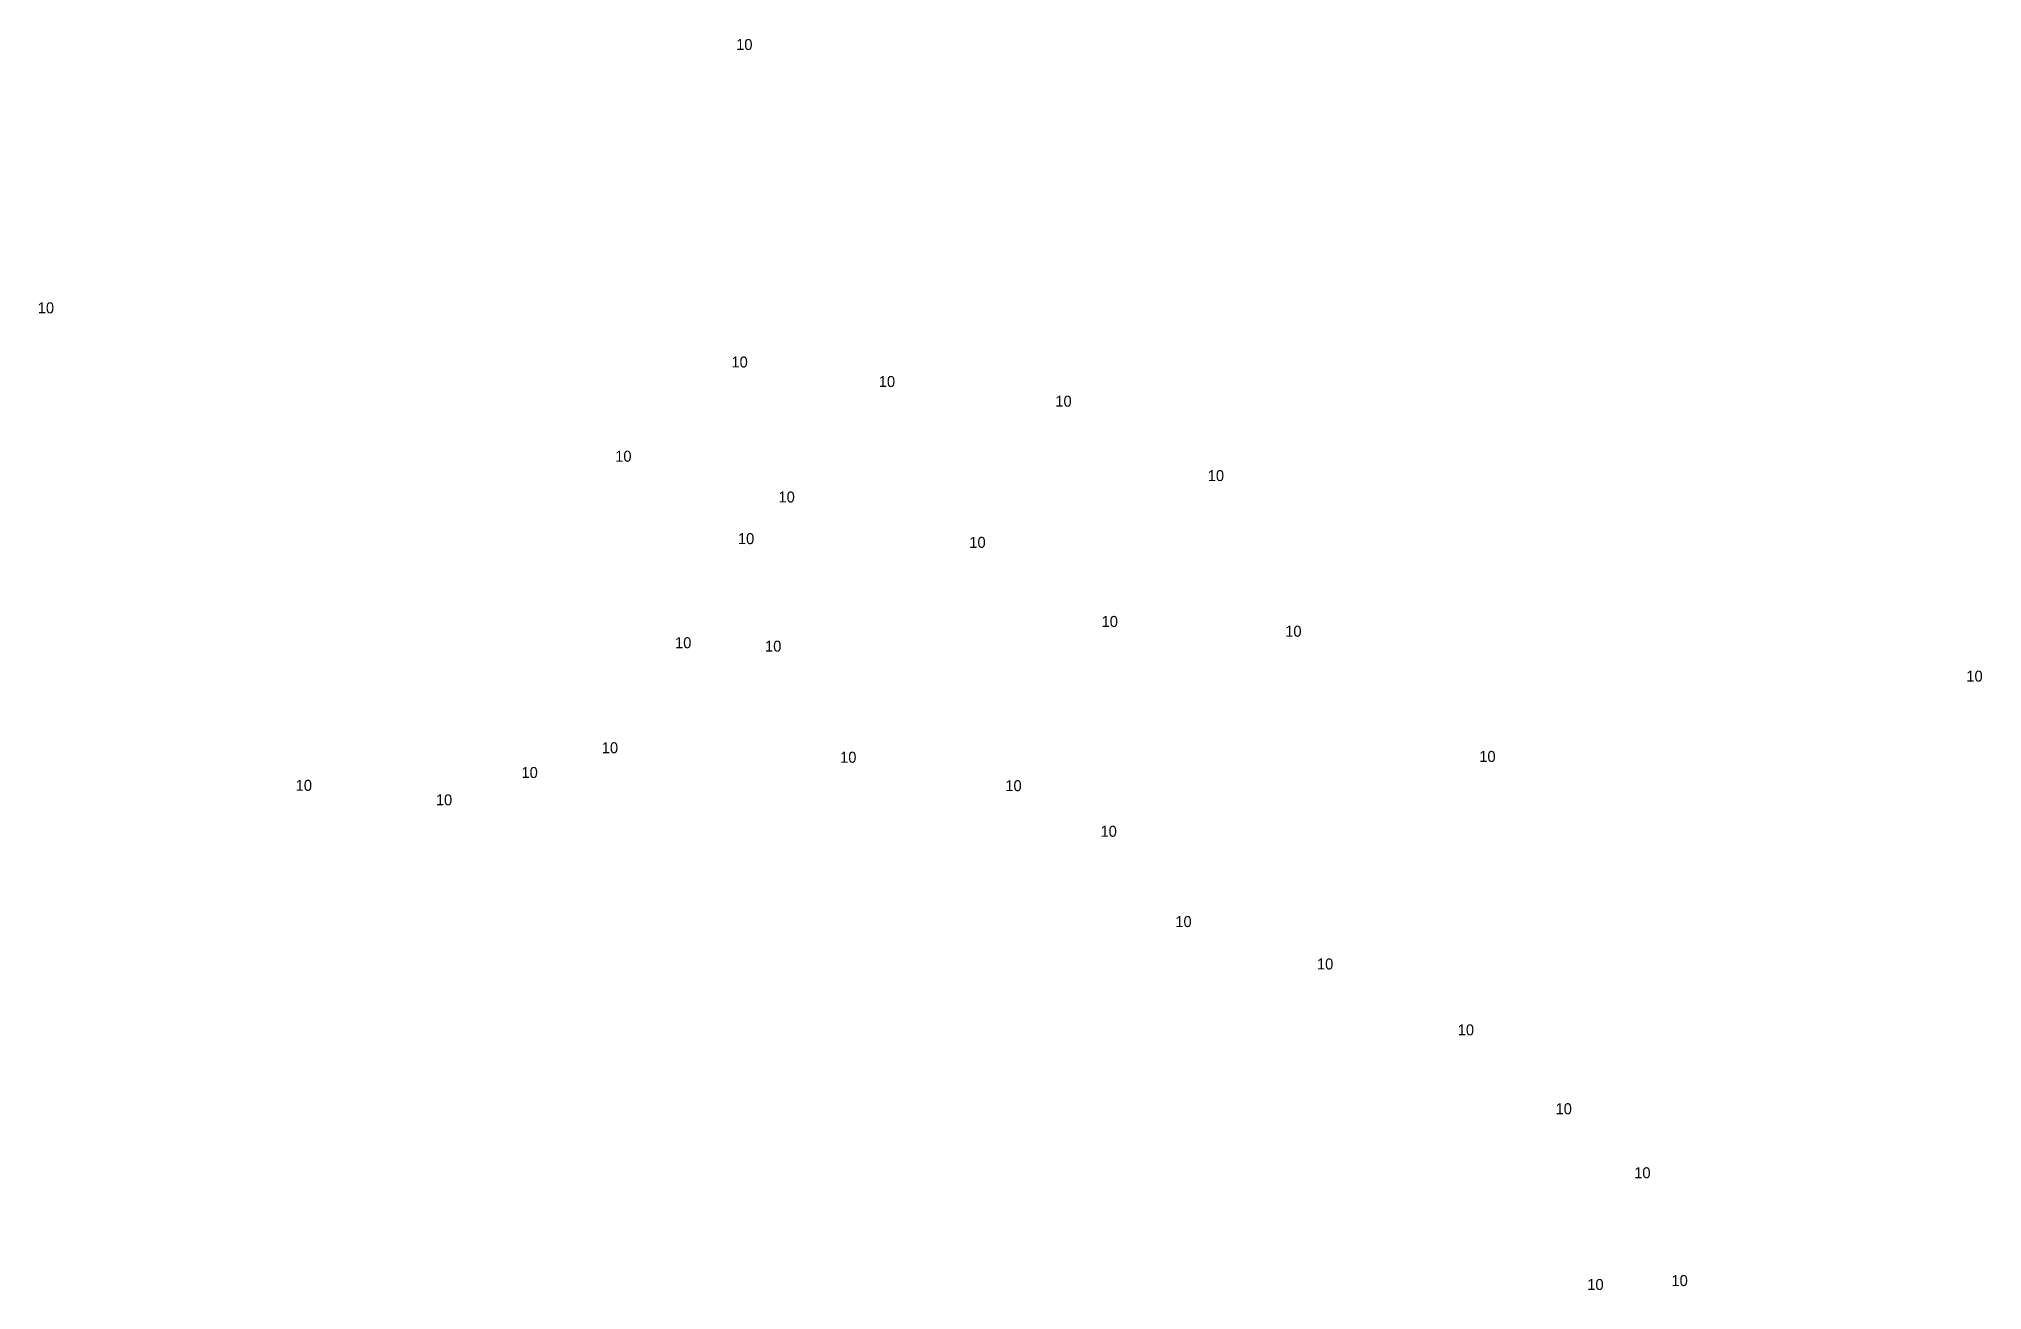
# Model space of a CAD drawing. Extents: x 538696 to 554460, y 1851264 to 1863934.
# Drawn here: x 548511.3 to 548688.2, y 1863471.7 to 1863585.6 of the extents above; entities that cross this region are included whole.
import ezdxf

# ---------------------------------------------------------------- set-up
doc = ezdxf.new("R2010")
doc.units = 0
doc.layers.add('Level 20', color=7, linetype='Continuous')

msp = doc.modelspace()

# ---------------------------------------------------------------- texts
at = {"layer": 'Level 20'}
for p in [(548574.77, 1863584.55), (548511.21, 1863560.58), (548574.34, 1863555.65), (548587.75, 1863553.87), (548603.82, 1863552.08), (548563.76, 1863547.07), (548617.69, 1863545.31), (548578.62, 1863543.36), (548574.93, 1863539.57), (548595.99, 1863539.23), (548608.03, 1863532.03), (548624.74, 1863531.14), (548569.21, 1863530.09), (548577.4, 1863529.78), (548686.73, 1863527.05), (548562.54, 1863520.53), (548555.23, 1863518.28), (548584.23, 1863519.67), (548642.4, 1863519.74), (548534.68, 1863517.11), (548599.27, 1863517.08), (548547.44, 1863515.79), (548607.93, 1863512.93), (548614.74, 1863504.71), (548627.63, 1863500.85), (548640.44, 1863494.85), (548649.34, 1863487.67), (548656.5, 1863481.84), (548652.23, 1863471.67), (548659.89, 1863472.03)]:
    msp.add_text('10', height=1, dxfattribs=at).set_placement(p)

doc.saveas('drawing.dxf')
